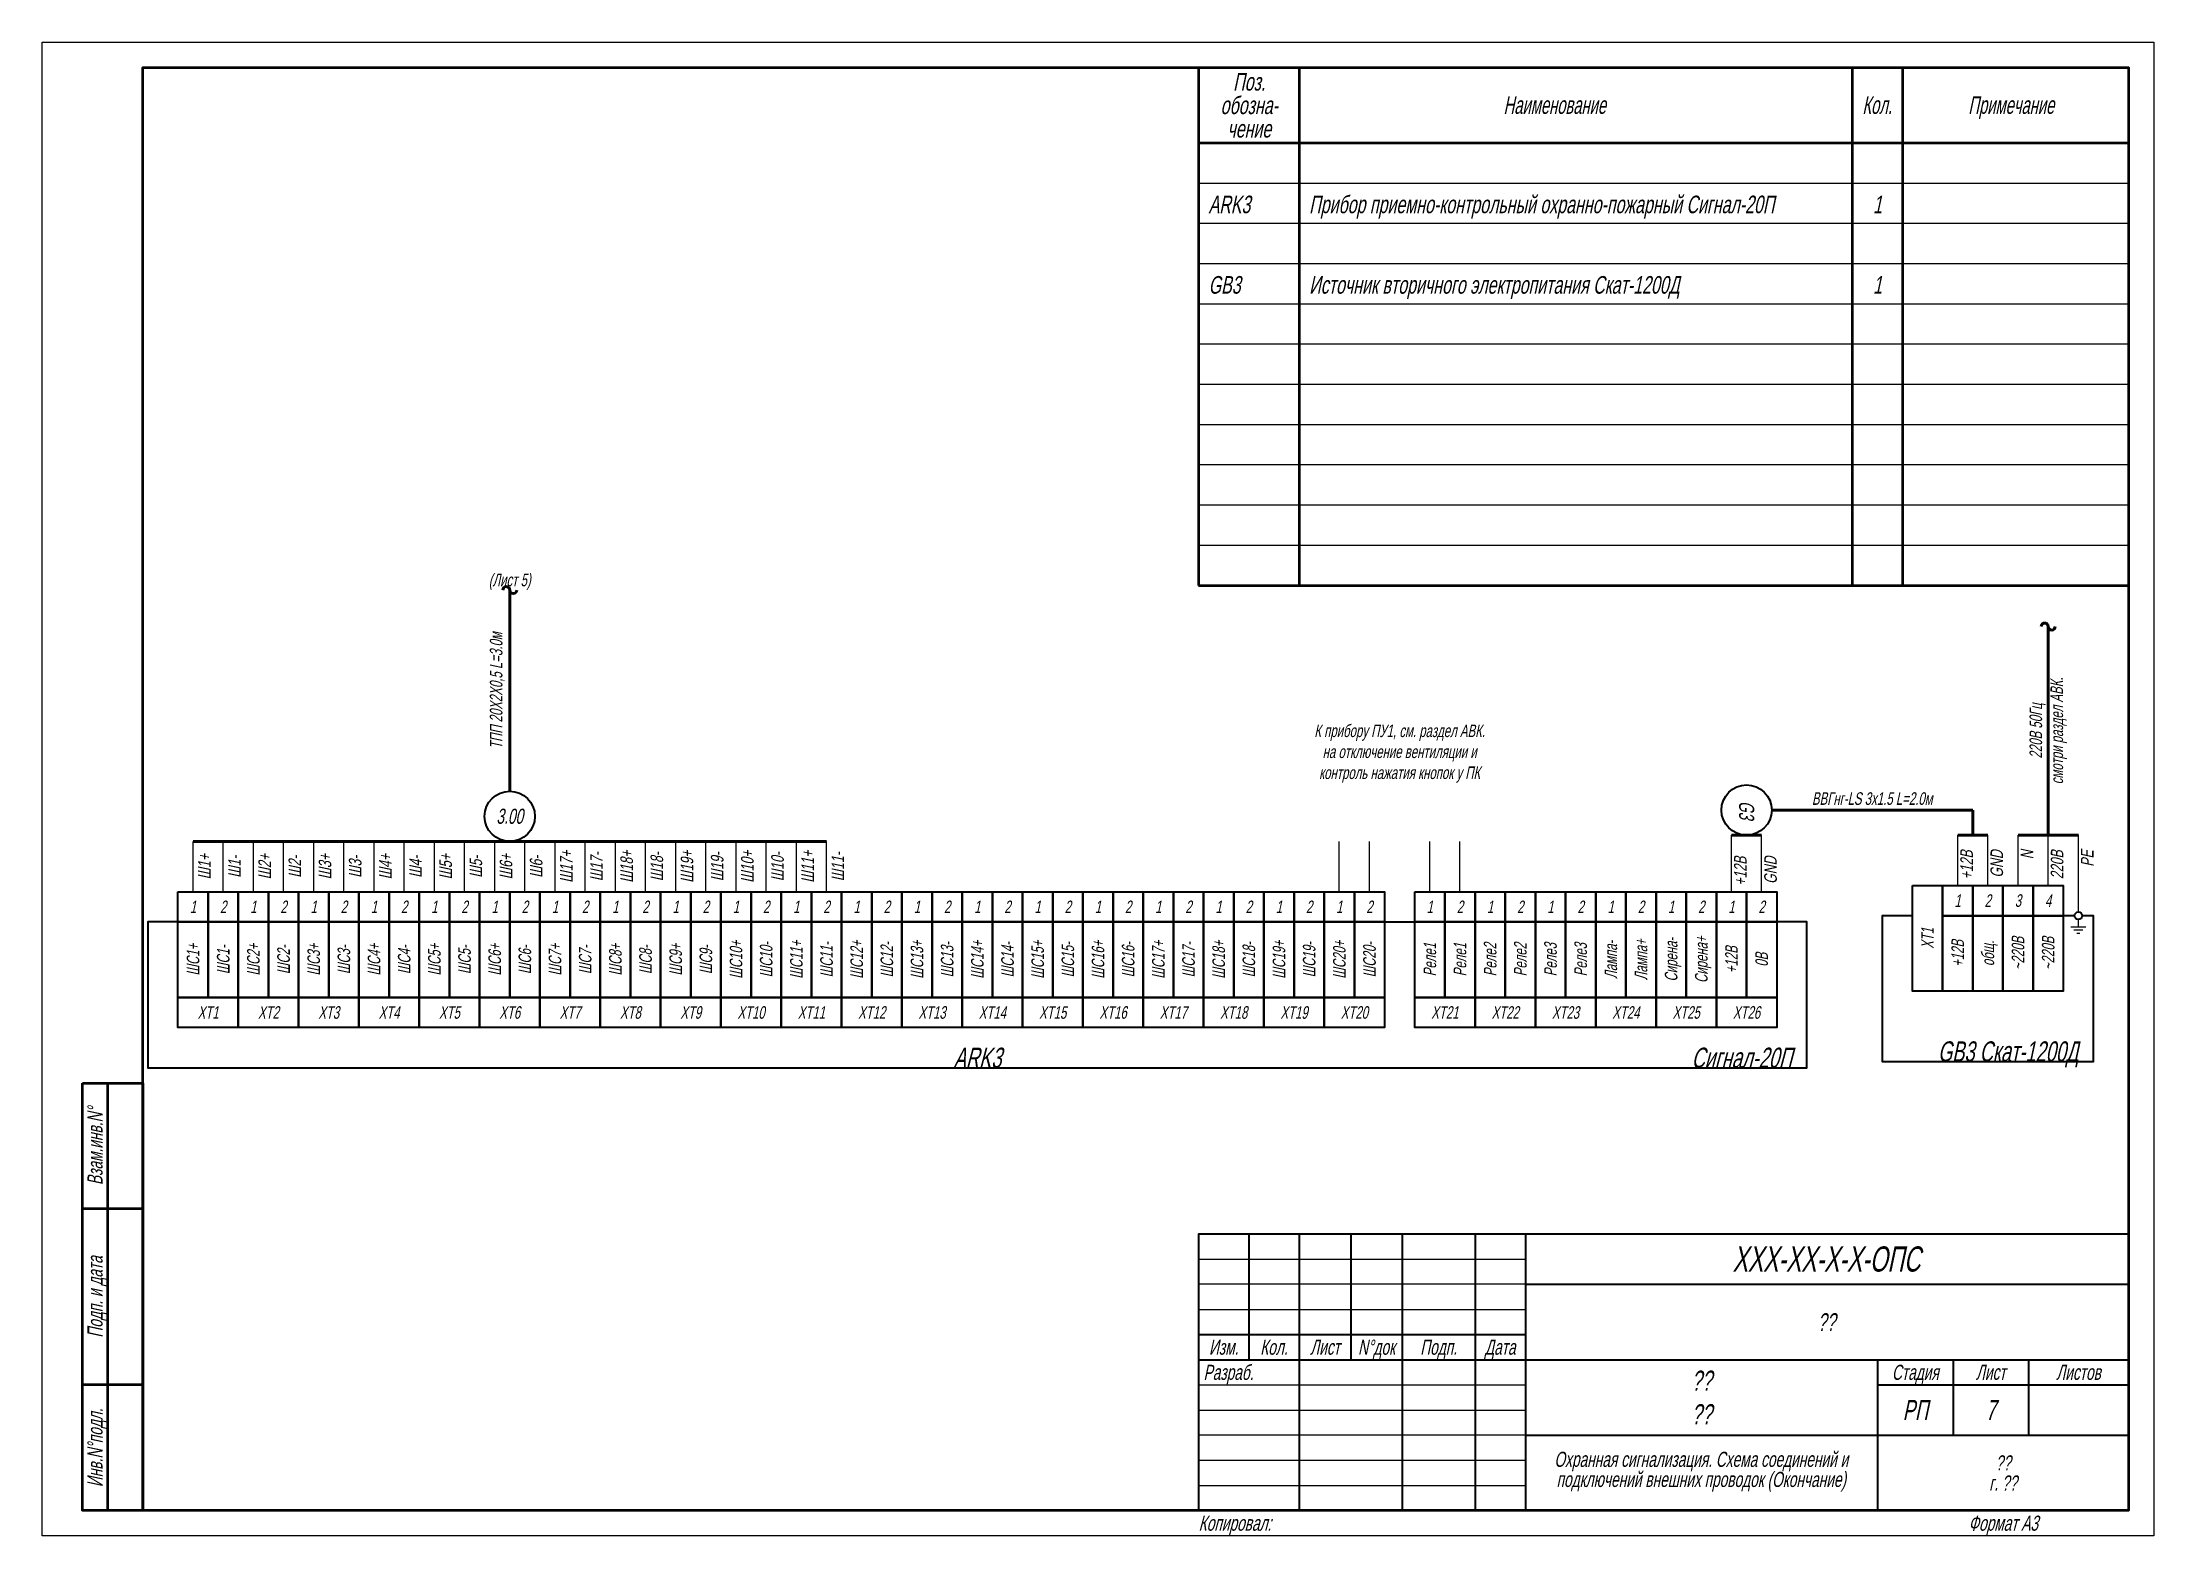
# Model space of a CAD drawing. Extents: x 0 to 1720, y -2086 to 3873.
# Drawn here: x 0 to 420, y 1788 to 2085 of the extents above; entities that cross this region are included whole.
import ezdxf
from ezdxf.enums import TextEntityAlignment as Align

# ---------------------------------------------------------------- set-up
doc = ezdxf.new("R2010")
doc.units = 0
for name, color, linetype, lineweight in [('EL_DEVICE', 1, 'Continuous', 40), ('EL_KABLE', 9, 'Continuous', 60), ('TABLE', 7, 'Continuous', 50)]:
    doc.layers.add(name, color=color, linetype=linetype, lineweight=lineweight)
for name, color, linetype in [('EL_WIRES', 3, 'Continuous'), ('FORMAT', 134, 'Continuous'), ('TEXT', 4, 'Continuous'), ('WINOSKA', 251, 'Continuous')]:
    doc.layers.add(name, color=color, linetype=linetype)
doc.styles.add('R2_5', font='arial.ttf', dxfattribs={"width": 0.65, "oblique": 12, "height": 2.5})

msp = doc.modelspace()

# ---------------------------------------------------------------- texts
at = {"layer": 'FORMAT', "style": 'R2_5', "oblique": 12, "width": 0.65}
for s, p in [('Изм.', (235, 1824)), ('Кол.', (245, 1824)), ('Лист', (255.16, 1824)), ('N%%dдок', (265.41, 1824)), ('Подп.', (277.75, 1824)), ('Дата', (290, 1824))]:
    msp.add_text(s, height=3, dxfattribs=at).set_placement(p, align=Align.CENTER)
msp.add_text('Разраб.', height=3, dxfattribs=at).set_placement((231, 1819))
at = {"layer": 'FORMAT', "style": 'R2_5', "width": 0.65}
for s, height, oblique, p in [('Стадия', 3, 12, (372.58, 1820.5)), ('Лист', 3, 12, (387.58, 1820.5)), ('Листов', 3, 12, (405.04, 1820.5)), ('РП', 4, 12, (372.58, 1813)), ('Формат А3', 3, 15, (390.04, 1790.5))]:
    msp.add_text(s, height=height, dxfattribs=dict(at, oblique=oblique)).set_placement(p, align=Align.MIDDLE_CENTER)
at = {"layer": 'FORMAT', "style": 'R2_5', "oblique": 15, "width": 0.65}
msp.add_text('Копировал:', height=3, dxfattribs=at).set_placement((230, 1790.5), align=Align.MIDDLE_LEFT)
at = {"layer": 'FORMAT', "insert": (390.04, 1800.5), "char_height": 3, "width": 48.2605, "attachment_point": 5, "line_spacing_factor": 0.8, "style": 'R2_5'}
msp.add_mtext('??\\Pг. ??', dxfattribs=at)
at = {"layer": 'TEXT', "style": 'R2_5'}
for s, height, oblique, width, p in [('Наименование', 3.5, 12, 0.6, (300.85, 2070.76)), ('Кол.', 3.5, 12, 0.6, (364.98, 2070.76)), ('Примечание', 3.5, 12, 0.6, (391.65, 2070.76)), ('ARK3', 4, 15, 0.65, (186, 1881.06))]:
    msp.add_text(s, height=height, dxfattribs=dict(at, oblique=oblique, width=width)).set_placement(p, align=Align.CENTER)
at = {"layer": 'TEXT', "style": 'R2_5', "oblique": 12, "width": 0.7}
for s, p in [('Ш1+', (31, 1921.06)), ('Ш2+', (43, 1921.06)), ('Ш3+', (55, 1921.06)), ('Ш4+', (67, 1921.06)), ('Ш5+', (79, 1921.06)), ('Ш6+', (91, 1921.06)), ('Ш17+', (103, 1921.06)), ('Ш17-', (109, 1921.06)), ('Ш18+', (115, 1921.06)), ('Ш18-', (121, 1921.06)), ('Ш19+', (127, 1921.06)), ('Ш19-', (133, 1921.06)), ('Ш10+', (139, 1921.06)), ('Ш10-', (145, 1921.06)), ('Ш11+', (151, 1921.06)), ('Ш11-', (157, 1921.06)), ('Ш1-', (37, 1921.06)), ('Ш2-', (49, 1921.06)), ('Ш3-', (61, 1921.06)), ('Ш4-', (73, 1921.06)), ('Ш5-', (85, 1921.06)), ('Ш6-', (97, 1921.06))]:
    msp.add_text(s, height=2.5, rotation=90, dxfattribs=at).set_placement(p, align=Align.TOP_CENTER)
for s, p in [('+12В', (381.52, 1924.31)), ('GND', (387.52, 1924.31)), ('N', (393.52, 1924.31)), ('220В', (399.52, 1924.31)), ('PE', (405.52, 1924.31)), ('+12В', (336.52, 1923.06)), ('GND', (342.52, 1923.06))]:
    msp.add_text(s, height=2.5, rotation=90, dxfattribs=at).set_placement(p, align=Align.TOP_RIGHT)
at = {"layer": 'TEXT', "style": 'R2_5', "oblique": 12, "width": 0.65}
for s, height, p in [('1', 2.5, (381, 1914.31)), ('2', 2.5, (387, 1914.31)), ('3', 2.5, (393, 1914.31)), ('4', 2.5, (399, 1914.31)), ('1', 2.5, (30, 1913.06)), ('2', 2.5, (36, 1913.06)), ('1', 2.5, (42, 1913.06)), ('2', 2.5, (48, 1913.06)), ('1', 2.5, (54, 1913.06)), ('2', 2.5, (60, 1913.06)), ('1', 2.5, (66, 1913.06)), ('2', 2.5, (72, 1913.06)), ('1', 2.5, (78, 1913.06)), ('2', 2.5, (84, 1913.06)), ('1', 2.5, (90, 1913.06)), ('2', 2.5, (96, 1913.06)), ('1', 2.5, (102, 1913.06)), ('2', 2.5, (108, 1913.06)), ('1', 2.5, (114, 1913.06)), ('2', 2.5, (120, 1913.06)), ('1', 2.5, (126, 1913.06)), ('2', 2.5, (132, 1913.06)), ('1', 2.5, (138, 1913.06)), ('2', 2.5, (144, 1913.06)), ('1', 2.5, (150, 1913.06)), ('2', 2.5, (156, 1913.06)), ('1', 2.5, (162, 1913.06)), ('2', 2.5, (168, 1913.06)), ('1', 2.5, (174, 1913.06)), ('2', 2.5, (180, 1913.06)), ('1', 2.5, (186, 1913.06)), ('2', 2.5, (192, 1913.06)), ('1', 2.5, (198, 1913.06)), ('2', 2.5, (204, 1913.06)), ('1', 2.5, (210, 1913.06)), ('2', 2.5, (216, 1913.06)), ('1', 2.5, (222, 1913.06)), ('2', 2.5, (228, 1913.06)), ('1', 2.5, (234, 1913.06)), ('2', 2.5, (240, 1913.06)), ('1', 2.5, (246, 1913.06)), ('2', 2.5, (252, 1913.06)), ('1', 2.5, (258, 1913.06)), ('2', 2.5, (264, 1913.06)), ('1', 2.5, (276, 1913.06)), ('2', 2.5, (282, 1913.06)), ('1', 2.5, (288, 1913.06)), ('2', 2.5, (294, 1913.06)), ('1', 2.5, (300, 1913.06)), ('2', 2.5, (306, 1913.06)), ('1', 2.5, (312, 1913.06)), ('2', 2.5, (318, 1913.06)), ('1', 2.5, (324, 1913.06)), ('2', 2.5, (330, 1913.06)), ('1', 2.5, (336, 1913.06)), ('2', 2.5, (342, 1913.06)), ('XТ1', 2.5, (33, 1892.06)), ('XT2', 2.5, (45, 1892.06)), ('XT3', 2.5, (57, 1892.06)), ('XT4', 2.5, (69, 1892.06)), ('XT5', 2.5, (81, 1892.06)), ('XT6', 2.5, (93, 1892.06)), ('XT7', 2.5, (105, 1892.06)), ('XT8', 2.5, (117, 1892.06)), ('XT9', 2.5, (129, 1892.06)), ('XT10', 2.5, (141, 1892.06)), ('XT11', 2.5, (153, 1892.06)), ('XT12', 2.5, (165, 1892.06)), ('XT13', 2.5, (177, 1892.06)), ('XT14', 2.5, (189, 1892.06)), ('XT15', 2.5, (201, 1892.06)), ('XT16', 2.5, (213, 1892.06)), ('XT17', 2.5, (225, 1892.06)), ('XT18', 2.5, (237, 1892.06)), ('XT19', 2.5, (249, 1892.06)), ('XT20', 2.5, (261, 1892.06)), ('XТ21', 2.5, (279, 1892.06)), ('XT22', 2.5, (291, 1892.06)), ('XT23', 2.5, (303, 1892.06)), ('XT24', 2.5, (315, 1892.06)), ('XT25', 2.5, (327, 1892.06)), ('XT26', 2.5, (339, 1892.06)), ('7', 4, (387.58, 1813))]:
    msp.add_text(s, height=height, dxfattribs=at).set_placement(p, align=Align.MIDDLE_CENTER)
for s, height, p in [('Сирена-', 2.5, (324, 1902.56)), ('Сирена+', 2.5, (330, 1902.56)), ('XТ1', 2.5, (375, 1906.81)), ('+12В', 2.5, (381, 1903.81)), ('~220В', 2.5, (393, 1903.81)), ('~220В', 2.5, (399, 1903.81)), ('ШС1+', 2.5, (30, 1902.56)), ('ШС1-', 2.5, (36, 1902.56)), ('ШС2+', 2.5, (42, 1902.56)), ('ШС2-', 2.5, (48, 1902.56)), ('ШС3+', 2.5, (54, 1902.56)), ('ШС3-', 2.5, (60, 1902.56)), ('ШС4+', 2.5, (66, 1902.56)), ('ШС4-', 2.5, (72, 1902.56)), ('ШС5+', 2.5, (78, 1902.56)), ('ШС5-', 2.5, (84, 1902.56)), ('ШС6+', 2.5, (90, 1902.56)), ('ШС6-', 2.5, (96, 1902.56)), ('ШС7+', 2.5, (102, 1902.56)), ('ШС7-', 2.5, (108, 1902.56)), ('ШС8+', 2.5, (114, 1902.56)), ('ШС8-', 2.5, (120, 1902.56)), ('ШС9+', 2.5, (126, 1902.56)), ('ШС9-', 2.5, (132, 1902.56)), ('ШС10+', 2.5, (138, 1902.56)), ('ШС10-', 2.5, (144, 1902.56)), ('ШС11+', 2.5, (150, 1902.56)), ('ШС11-', 2.5, (156, 1902.56)), ('ШС12+', 2.5, (162, 1902.56)), ('ШС12-', 2.5, (168, 1902.56)), ('ШС13+', 2.5, (174, 1902.56)), ('ШС13-', 2.5, (180, 1902.56)), ('ШС14+', 2.5, (186, 1902.56)), ('ШС14-', 2.5, (192, 1902.56)), ('ШС15+', 2.5, (198, 1902.56)), ('ШС15-', 2.5, (204, 1902.56)), ('ШС16+', 2.5, (210, 1902.56)), ('ШС16-', 2.5, (216, 1902.56)), ('ШС17+', 2.5, (222, 1902.56)), ('ШС17-', 2.5, (228, 1902.56)), ('ШС18+', 2.5, (234, 1902.56)), ('ШС18-', 2.5, (240, 1902.56)), ('ШС19+', 2.5, (246, 1902.56)), ('ШС19-', 2.5, (252, 1902.56)), ('ШС20+', 2.5, (258, 1902.56)), ('ШС20-', 2.5, (264, 1902.56)), ('Реле1', 2.5, (276, 1902.56)), ('Реле1', 2.5, (282, 1902.56)), ('Реле2', 2.5, (288, 1902.56)), ('Реле2', 2.5, (294, 1902.56)), ('Реле3', 2.5, (300, 1902.56)), ('Реле3', 2.5, (306, 1902.56)), ('Лампа-', 2.5, (312, 1902.56)), ('Лампа+', 2.5, (318, 1902.56)), ('+12В', 2.5, (336, 1902.56)), ('0В', 2.5, (342, 1902.56)), ('общ.', 2.5, (387, 1903.81)), ('Взам.инв.N%%d', 3, (10.5, 1865.5)), ('Подп. и дата', 3, (10.5, 1835.5)), ('Инв.N%%dподл.', 3, (10.5, 1805.5))]:
    msp.add_text(s, height=height, rotation=90, dxfattribs=at).set_placement(p, align=Align.MIDDLE_CENTER)
at = {"layer": 'TEXT', "style": 'R2_5', "width": 0.65}
for s, oblique, p in [('GB3 Скат-1200Д', 12, (405, 1882.31)), ('Сигнал-20П', 15, (348, 1881.06))]:
    msp.add_text(s, height=4, dxfattribs=dict(at, oblique=oblique)).set_placement(p, align=Align.RIGHT)
at = {"layer": 'TEXT', "style": 'R2_5'}
for s, insert, char_height, width, attachment_point, line_spacing_factor in [('Поз.\\Pобозна-\\Pчение', (240.08, 2072.44), 3.5, 14.6042, 5, 0.8), ('ARK3', (232, 2054.5), 3.5, 7.5689, 1, 1.37), ('Прибор приемно-контрольный охранно-пожарный Сигнал-20П', (252, 2054.5), 3.5, 104.9419, 1, 1.37), ('1', (365.05, 2054.5), 3.5, 1.4439, 2, 1.37), ('GB3', (232, 2038.5), 3.5, 7.5689, 1, 1.37), ('Источник вторичного электропитания Скат-1200Д', (252, 2038.5), 3.5, 104.9419, 1, 1.37), ('1', (365.05, 2038.5), 3.5, 1.4439, 2, 1.37), ('XXX-XX-X-X-ОПС', (354.9, 1843), 5, 120, 5, 0.800004), ('Охранная сигнализация. Схема соединений и подключений внешних проводок (Окончание)', (330, 1800.75), 3, 70, 5, 0.8)]:
    msp.add_mtext(s, dxfattribs=dict(at, insert=insert, char_height=char_height, width=width, attachment_point=attachment_point, line_spacing_factor=line_spacing_factor))
for s, insert, char_height, width, attachment_point in [('(Лист 5)', (93, 1976.06), 2.5, 33.182, 8), ('К прибору ПУ1, см. раздел АВК. на отключение вентиляции и контроль нажатия кнопок у ПК', (270, 1943.53), 2.5, 36.8686, 5), ('??', (354.9, 1830.5), 3.5, 120, 5), ('??\\P??', (330.05, 1815.5), 4, 70, 5)]:
    msp.add_mtext(s, dxfattribs=dict(at, insert=insert, char_height=char_height, width=width, attachment_point=attachment_point))
for s, insert, char_height, attachment_point, rotation in [('ТПП 20Х2Х0,5 L=3.0м ', (92, 1956.06), 2.5, 8, 90), ('G3', (339, 1932.31), 3, 5, 270)]:
    msp.add_mtext(s, dxfattribs=dict(at, insert=insert, char_height=char_height, attachment_point=attachment_point, rotation=rotation))
at = {"layer": 'TEXT', "insert": (399, 1948.06), "char_height": 2.5, "width": 33.182, "attachment_point": 5, "rotation": 90, "style": 'R2_5'}
msp.add_mtext('220В 50Гц\\Pсмотри раздел АВК.', dxfattribs=at)
at = {"layer": 'TEXT', "style": 'R2_5'}
for s, insert, char_height, attachment_point in [('3.00', (93, 1931.06), 3, 5), ('ВВГнг-LS 3x1.5 L=2.0м ', (364, 1933.31), 2.5, 8)]:
    msp.add_mtext(s, dxfattribs=dict(at, insert=insert, char_height=char_height, attachment_point=attachment_point))

# ---------------------------------------------------------------- blocks, each defined once
blk = doc.blocks.new('Break')
for centre, start, end in [((-0.7, 0), 0, 180), ((0.7, 0), 180, 0)]:
    blk.add_arc(centre, 0.7, start, end)
blk = doc.blocks.new('CABLE_MARK')
at = {"layer": 'EL_DEVICE'}
blk.add_circle((0, 5), 5, dxfattribs=at)
at = {"layer": 'EL_KABLE'}
blk.add_line((0, 10), (0, 50), dxfattribs=at)

# ---------------------------------------------------------------- linework, layer by layer
at = {"layer": 'EL_DEVICE'}
msp.add_line((267, 1910.06), (273, 1910.06), dxfattribs=at)
for points in [[(27, 1916.06), (33, 1916.06), (33, 1910.06), (27, 1910.06)], [(33, 1916.06), (39, 1916.06), (39, 1910.06), (33, 1910.06)], [(39, 1916.06), (45, 1916.06), (45, 1910.06), (39, 1910.06)], [(45, 1916.06), (51, 1916.06), (51, 1910.06), (45, 1910.06)], [(51, 1916.06), (57, 1916.06), (57, 1910.06), (51, 1910.06)], [(57, 1916.06), (63, 1916.06), (63, 1910.06), (57, 1910.06)], [(63, 1916.06), (69, 1916.06), (69, 1910.06), (63, 1910.06)], [(69, 1916.06), (75, 1916.06), (75, 1910.06), (69, 1910.06)], [(75, 1916.06), (81, 1916.06), (81, 1910.06), (75, 1910.06)], [(81, 1916.06), (87, 1916.06), (87, 1910.06), (81, 1910.06)], [(87, 1916.06), (93, 1916.06), (93, 1910.06), (87, 1910.06)], [(93, 1916.06), (99, 1916.06), (99, 1910.06), (93, 1910.06)], [(99, 1916.06), (105, 1916.06), (105, 1910.06), (99, 1910.06)], [(105, 1916.06), (111, 1916.06), (111, 1910.06), (105, 1910.06)], [(111, 1916.06), (117, 1916.06), (117, 1910.06), (111, 1910.06)], [(117, 1916.06), (123, 1916.06), (123, 1910.06), (117, 1910.06)], [(123, 1916.06), (129, 1916.06), (129, 1910.06), (123, 1910.06)], [(129, 1916.06), (135, 1916.06), (135, 1910.06), (129, 1910.06)], [(135, 1916.06), (141, 1916.06), (141, 1910.06), (135, 1910.06)], [(141, 1916.06), (147, 1916.06), (147, 1910.06), (141, 1910.06)], [(147, 1916.06), (153, 1916.06), (153, 1910.06), (147, 1910.06)], [(153, 1916.06), (159, 1916.06), (159, 1910.06), (153, 1910.06)], [(159, 1916.06), (165, 1916.06), (165, 1910.06), (159, 1910.06)], [(165, 1916.06), (171, 1916.06), (171, 1910.06), (165, 1910.06)], [(171, 1916.06), (177, 1916.06), (177, 1910.06), (171, 1910.06)], [(177, 1916.06), (183, 1916.06), (183, 1910.06), (177, 1910.06)], [(183, 1916.06), (189, 1916.06), (189, 1910.06), (183, 1910.06)], [(189, 1916.06), (195, 1916.06), (195, 1910.06), (189, 1910.06)], [(195, 1916.06), (201, 1916.06), (201, 1910.06), (195, 1910.06)], [(201, 1916.06), (207, 1916.06), (207, 1910.06), (201, 1910.06)], [(207, 1916.06), (213, 1916.06), (213, 1910.06), (207, 1910.06)], [(213, 1916.06), (219, 1916.06), (219, 1910.06), (213, 1910.06)], [(219, 1916.06), (225, 1916.06), (225, 1910.06), (219, 1910.06)], [(225, 1916.06), (231, 1916.06), (231, 1910.06), (225, 1910.06)], [(231, 1916.06), (237, 1916.06), (237, 1910.06), (231, 1910.06)], [(237, 1916.06), (243, 1916.06), (243, 1910.06), (237, 1910.06)], [(243, 1916.06), (249, 1916.06), (249, 1910.06), (243, 1910.06)], [(249, 1916.06), (255, 1916.06), (255, 1910.06), (249, 1910.06)], [(255, 1916.06), (261, 1916.06), (261, 1910.06), (255, 1910.06)], [(261, 1916.06), (267, 1916.06), (267, 1910.06), (261, 1910.06)], [(273, 1916.06), (279, 1916.06), (279, 1910.06), (273, 1910.06)], [(279, 1916.06), (285, 1916.06), (285, 1910.06), (279, 1910.06)], [(285, 1916.06), (291, 1916.06), (291, 1910.06), (285, 1910.06)], [(291, 1916.06), (297, 1916.06), (297, 1910.06), (291, 1910.06)], [(297, 1916.06), (303, 1916.06), (303, 1910.06), (297, 1910.06)], [(303, 1916.06), (309, 1916.06), (309, 1910.06), (303, 1910.06)], [(309, 1916.06), (315, 1916.06), (315, 1910.06), (309, 1910.06)], [(315, 1916.06), (321, 1916.06), (321, 1910.06), (315, 1910.06)], [(321, 1916.06), (327, 1916.06), (327, 1910.06), (321, 1910.06)], [(327, 1916.06), (333, 1916.06), (333, 1910.06), (327, 1910.06)], [(333, 1916.06), (339, 1916.06), (339, 1910.06), (333, 1910.06)], [(339, 1916.06), (345, 1916.06), (345, 1910.06), (339, 1910.06)], [(372, 1917.31), (378, 1917.31), (378, 1896.31), (372, 1896.31)], [(378, 1917.31), (384, 1917.31), (384, 1911.31), (378, 1911.31)], [(384, 1917.31), (390, 1917.31), (390, 1911.31), (384, 1911.31)], [(390, 1917.31), (396, 1917.31), (396, 1911.31), (390, 1911.31)], [(396, 1917.31), (402, 1917.31), (402, 1911.31), (396, 1911.31)], [(378, 1911.31), (384, 1911.31), (384, 1896.31), (378, 1896.31)], [(384, 1911.31), (390, 1911.31), (390, 1896.31), (384, 1896.31)], [(390, 1911.31), (396, 1911.31), (396, 1896.31), (390, 1896.31)], [(396, 1911.31), (402, 1911.31), (402, 1896.31), (396, 1896.31)], [(27, 1910.06), (33, 1910.06), (33, 1895.06), (27, 1895.06)], [(33, 1910.06), (39, 1910.06), (39, 1895.06), (33, 1895.06)], [(39, 1910.06), (45, 1910.06), (45, 1895.06), (39, 1895.06)], [(45, 1910.06), (51, 1910.06), (51, 1895.06), (45, 1895.06)], [(51, 1910.06), (57, 1910.06), (57, 1895.06), (51, 1895.06)], [(57, 1910.06), (63, 1910.06), (63, 1895.06), (57, 1895.06)], [(63, 1910.06), (69, 1910.06), (69, 1895.06), (63, 1895.06)], [(69, 1910.06), (75, 1910.06), (75, 1895.06), (69, 1895.06)], [(75, 1910.06), (81, 1910.06), (81, 1895.06), (75, 1895.06)], [(81, 1910.06), (87, 1910.06), (87, 1895.06), (81, 1895.06)], [(87, 1910.06), (93, 1910.06), (93, 1895.06), (87, 1895.06)], [(93, 1910.06), (99, 1910.06), (99, 1895.06), (93, 1895.06)], [(99, 1910.06), (105, 1910.06), (105, 1895.06), (99, 1895.06)], [(105, 1910.06), (111, 1910.06), (111, 1895.06), (105, 1895.06)], [(111, 1910.06), (117, 1910.06), (117, 1895.06), (111, 1895.06)], [(117, 1910.06), (123, 1910.06), (123, 1895.06), (117, 1895.06)], [(123, 1910.06), (129, 1910.06), (129, 1895.06), (123, 1895.06)], [(129, 1910.06), (135, 1910.06), (135, 1895.06), (129, 1895.06)], [(135, 1910.06), (141, 1910.06), (141, 1895.06), (135, 1895.06)], [(141, 1910.06), (147, 1910.06), (147, 1895.06), (141, 1895.06)], [(147, 1910.06), (153, 1910.06), (153, 1895.06), (147, 1895.06)], [(153, 1910.06), (159, 1910.06), (159, 1895.06), (153, 1895.06)], [(159, 1910.06), (165, 1910.06), (165, 1895.06), (159, 1895.06)], [(165, 1910.06), (171, 1910.06), (171, 1895.06), (165, 1895.06)], [(171, 1910.06), (177, 1910.06), (177, 1895.06), (171, 1895.06)], [(177, 1910.06), (183, 1910.06), (183, 1895.06), (177, 1895.06)], [(183, 1910.06), (189, 1910.06), (189, 1895.06), (183, 1895.06)], [(189, 1910.06), (195, 1910.06), (195, 1895.06), (189, 1895.06)], [(195, 1910.06), (201, 1910.06), (201, 1895.06), (195, 1895.06)], [(201, 1910.06), (207, 1910.06), (207, 1895.06), (201, 1895.06)], [(207, 1910.06), (213, 1910.06), (213, 1895.06), (207, 1895.06)], [(213, 1910.06), (219, 1910.06), (219, 1895.06), (213, 1895.06)], [(219, 1910.06), (225, 1910.06), (225, 1895.06), (219, 1895.06)], [(225, 1910.06), (231, 1910.06), (231, 1895.06), (225, 1895.06)], [(231, 1910.06), (237, 1910.06), (237, 1895.06), (231, 1895.06)], [(237, 1910.06), (243, 1910.06), (243, 1895.06), (237, 1895.06)], [(243, 1910.06), (249, 1910.06), (249, 1895.06), (243, 1895.06)], [(249, 1910.06), (255, 1910.06), (255, 1895.06), (249, 1895.06)], [(255, 1910.06), (261, 1910.06), (261, 1895.06), (255, 1895.06)], [(261, 1910.06), (267, 1910.06), (267, 1895.06), (261, 1895.06)], [(273, 1910.06), (279, 1910.06), (279, 1895.06), (273, 1895.06)], [(279, 1910.06), (285, 1910.06), (285, 1895.06), (279, 1895.06)], [(285, 1910.06), (291, 1910.06), (291, 1895.06), (285, 1895.06)], [(291, 1910.06), (297, 1910.06), (297, 1895.06), (291, 1895.06)], [(297, 1910.06), (303, 1910.06), (303, 1895.06), (297, 1895.06)], [(303, 1910.06), (309, 1910.06), (309, 1895.06), (303, 1895.06)], [(309, 1910.06), (315, 1910.06), (315, 1895.06), (309, 1895.06)], [(315, 1910.06), (321, 1910.06), (321, 1895.06), (315, 1895.06)], [(321, 1910.06), (327, 1910.06), (327, 1895.06), (321, 1895.06)], [(327, 1910.06), (333, 1910.06), (333, 1895.06), (327, 1895.06)], [(333, 1910.06), (339, 1910.06), (339, 1895.06), (333, 1895.06)], [(339, 1910.06), (345, 1910.06), (345, 1895.06), (339, 1895.06)], [(39, 1895.06), (39, 1889.06), (27, 1889.06), (27, 1895.06)], [(51, 1895.06), (51, 1889.06), (39, 1889.06), (39, 1895.06)], [(63, 1895.06), (63, 1889.06), (51, 1889.06), (51, 1895.06)], [(75, 1895.06), (75, 1889.06), (63, 1889.06), (63, 1895.06)], [(87, 1895.06), (87, 1889.06), (75, 1889.06), (75, 1895.06)], [(99, 1895.06), (99, 1889.06), (87, 1889.06), (87, 1895.06)], [(111, 1895.06), (111, 1889.06), (99, 1889.06), (99, 1895.06)], [(123, 1895.06), (123, 1889.06), (111, 1889.06), (111, 1895.06)], [(135, 1895.06), (135, 1889.06), (123, 1889.06), (123, 1895.06)], [(147, 1895.06), (147, 1889.06), (135, 1889.06), (135, 1895.06)], [(159, 1895.06), (159, 1889.06), (147, 1889.06), (147, 1895.06)], [(171, 1895.06), (171, 1889.06), (159, 1889.06), (159, 1895.06)], [(183, 1895.06), (183, 1889.06), (171, 1889.06), (171, 1895.06)], [(195, 1895.06), (195, 1889.06), (183, 1889.06), (183, 1895.06)], [(207, 1895.06), (207, 1889.06), (195, 1889.06), (195, 1895.06)], [(219, 1895.06), (219, 1889.06), (207, 1889.06), (207, 1895.06)], [(231, 1895.06), (231, 1889.06), (219, 1889.06), (219, 1895.06)], [(243, 1895.06), (243, 1889.06), (231, 1889.06), (231, 1895.06)], [(255, 1895.06), (255, 1889.06), (243, 1889.06), (243, 1895.06)], [(267, 1895.06), (267, 1889.06), (255, 1889.06), (255, 1895.06)], [(285, 1895.06), (285, 1889.06), (273, 1889.06), (273, 1895.06)], [(297, 1895.06), (297, 1889.06), (285, 1889.06), (285, 1895.06)], [(309, 1895.06), (309, 1889.06), (297, 1889.06), (297, 1895.06)], [(321, 1895.06), (321, 1889.06), (309, 1889.06), (309, 1895.06)], [(333, 1895.06), (333, 1889.06), (321, 1889.06), (321, 1895.06)], [(345, 1895.06), (345, 1889.06), (333, 1889.06), (333, 1895.06)]]:
    msp.add_lwpolyline(points, close=True, dxfattribs=at)
for points in [[(372, 1911.31), (366, 1911.31), (366, 1882.31), (408, 1882.31), (408, 1911.31), (405.75, 1911.31)], [(404.25, 1911.31), (402, 1911.31)], [(27, 1910.06), (21, 1910.06), (21, 1881.06), (351, 1881.06), (351, 1910.06), (345, 1910.06)]]:
    msp.add_lwpolyline(points, dxfattribs=at)
msp.add_circle((405, 1911.31), 0.75, dxfattribs=at)
at = {"layer": 'EL_KABLE'}
for p, q in [((399, 1968.81), (399, 1927.31)), ((384, 1927.31), (384, 1932.31)), ((30, 1926.06), (156, 1926.06)), ((336, 1927.31), (342, 1927.31)), ((381, 1927.31), (387, 1927.31)), ((405, 1927.31), (393, 1927.31))]:
    msp.add_line(p, q, dxfattribs=at)
at = {"layer": 'EL_WIRES'}
for p, q in [((30, 1916.06), (30, 1926.06)), ((36, 1916.06), (36, 1926.06)), ((42, 1916.06), (42, 1926.06)), ((48, 1916.06), (48, 1926.06)), ((54, 1916.06), (54, 1926.06)), ((60, 1916.06), (60, 1926.06)), ((66, 1916.06), (66, 1926.06)), ((72, 1916.06), (72, 1926.06)), ((78, 1916.06), (78, 1926.06)), ((84, 1916.06), (84, 1926.06)), ((90, 1916.06), (90, 1926.06)), ((96, 1916.06), (96, 1926.06)), ((102, 1916.06), (102, 1926.06)), ((108, 1916.06), (108, 1926.06)), ((114, 1916.06), (114, 1926.06)), ((120, 1916.06), (120, 1926.06)), ((126, 1916.06), (126, 1926.06)), ((132, 1916.06), (132, 1926.06)), ((138, 1916.06), (138, 1926.06)), ((144, 1916.06), (144, 1926.06)), ((150, 1916.06), (150, 1926.06)), ((156, 1916.06), (156, 1926.06)), ((258, 1916.06), (258, 1926.06)), ((264, 1916.06), (264, 1926.06)), ((276, 1916.06), (276, 1926.06)), ((282, 1916.06), (282, 1926.06)), ((336, 1916.06), (336, 1927.31)), ((342, 1916.06), (342, 1927.31)), ((381, 1917.31), (381, 1927.31)), ((387, 1917.31), (387, 1927.31)), ((393, 1917.31), (393, 1927.31)), ((399, 1917.31), (399, 1927.31)), ((405, 1912.06), (405, 1927.31))]:
    msp.add_line(p, q, dxfattribs=at)
at = {"layer": 'FORMAT', "lineweight": 50}
for p, q in [((13, 1878), (13, 1793)), ((20, 1853), (8, 1853)), ((20, 1818), (8, 1818))]:
    msp.add_line(p, q, dxfattribs=at)
at = {"layer": 'FORMAT', "lineweight": 40}
for p, q in [((240, 1848), (240, 1823)), ((250, 1848), (250, 1793)), ((260.31, 1848), (260.31, 1823)), ((270.5, 1848), (270.5, 1793)), ((285, 1848), (285, 1793)), ((295, 1848), (295, 1793)), ((295, 1838), (415, 1838)), ((230, 1828), (295, 1828)), ((230, 1823), (415, 1823)), ((365.08, 1823), (365.08, 1793)), ((380.08, 1823), (380.08, 1808)), ((395.08, 1823), (395.08, 1808)), ((365.08, 1818), (415, 1818)), ((295, 1808), (415, 1808))]:
    msp.add_line(p, q, dxfattribs=at)
at = {"layer": 'FORMAT', "lineweight": -3}
for p, q in [((230, 1843), (295, 1843)), ((295, 1838), (230, 1838)), ((230, 1833), (295, 1833)), ((230, 1818), (295, 1818)), ((230, 1813), (295, 1813)), ((295, 1808), (230, 1808)), ((230, 1803), (295, 1803)), ((230, 1798), (295, 1798))]:
    msp.add_line(p, q, dxfattribs=at)
at = {"layer": 'FORMAT'}
msp.add_lwpolyline([(0, 2085), (420, 2085), (420, 1788), (0, 1788)], close=True, dxfattribs=at)
at = {"layer": 'FORMAT', "lineweight": 50}
for points in [[(20, 1793), (20, 2080), (415, 2080), (415, 1793)], [(8, 1878), (20, 1878), (20, 1793), (8, 1793)]]:
    msp.add_lwpolyline(points, close=True, dxfattribs=at)
at = {"layer": 'FORMAT', "lineweight": 40}
msp.add_lwpolyline([(230, 1793), (415, 1793), (415, 1848), (230, 1848)], close=True, dxfattribs=at)
at = {"layer": 'TABLE'}
for p, q in [((230, 2080), (230, 1977)), ((250, 2080), (250, 1977)), ((360, 2080), (360, 1977)), ((370, 2080), (370, 1977)), ((230, 2065), (415, 2065)), ((230, 1977), (415, 1977))]:
    msp.add_line(p, q, dxfattribs=at)
at = {"layer": 'TEXT'}
for p, q in [((403.5, 1909.07), (406.5, 1909.07)), ((404.11, 1908.47), (405.89, 1908.47)), ((404.72, 1907.85), (405.28, 1907.85)), ((405, 1909.07), (405, 1910.56))]:
    msp.add_line(p, q, dxfattribs=at)
at = {"layer": 'WINOSKA'}
for p, q in [((230, 2057), (415, 2057)), ((230, 2049), (415, 2049)), ((230, 2041), (415, 2041)), ((230, 2033), (415, 2033)), ((230, 2025), (415, 2025)), ((230, 2017), (415, 2017)), ((230, 2009), (415, 2009)), ((230, 2001), (415, 2001)), ((230, 1993), (415, 1993)), ((230, 1985), (415, 1985))]:
    msp.add_line(p, q, dxfattribs=at)

# ---------------------------------------------------------------- block references
msp.add_blockref('CABLE_MARK', (93, 1926.06))
at = {"rotation": 270}
msp.add_blockref('CABLE_MARK', (334, 1932.31), dxfattribs=at)
at = {"layer": 'EL_KABLE'}
for p in [(93, 1976.06), (399, 1968.81)]:
    msp.add_blockref('Break', p, dxfattribs=at)

msp.set_redraw_order([(e.dxf.handle, doc.entitydb.next_handle()) for e in msp.query("TEXT MTEXT ATTDEF DIMENSION ARC_DIMENSION")])  # texts and dimensions are drawn at this point

doc.saveas('drawing.dxf')
